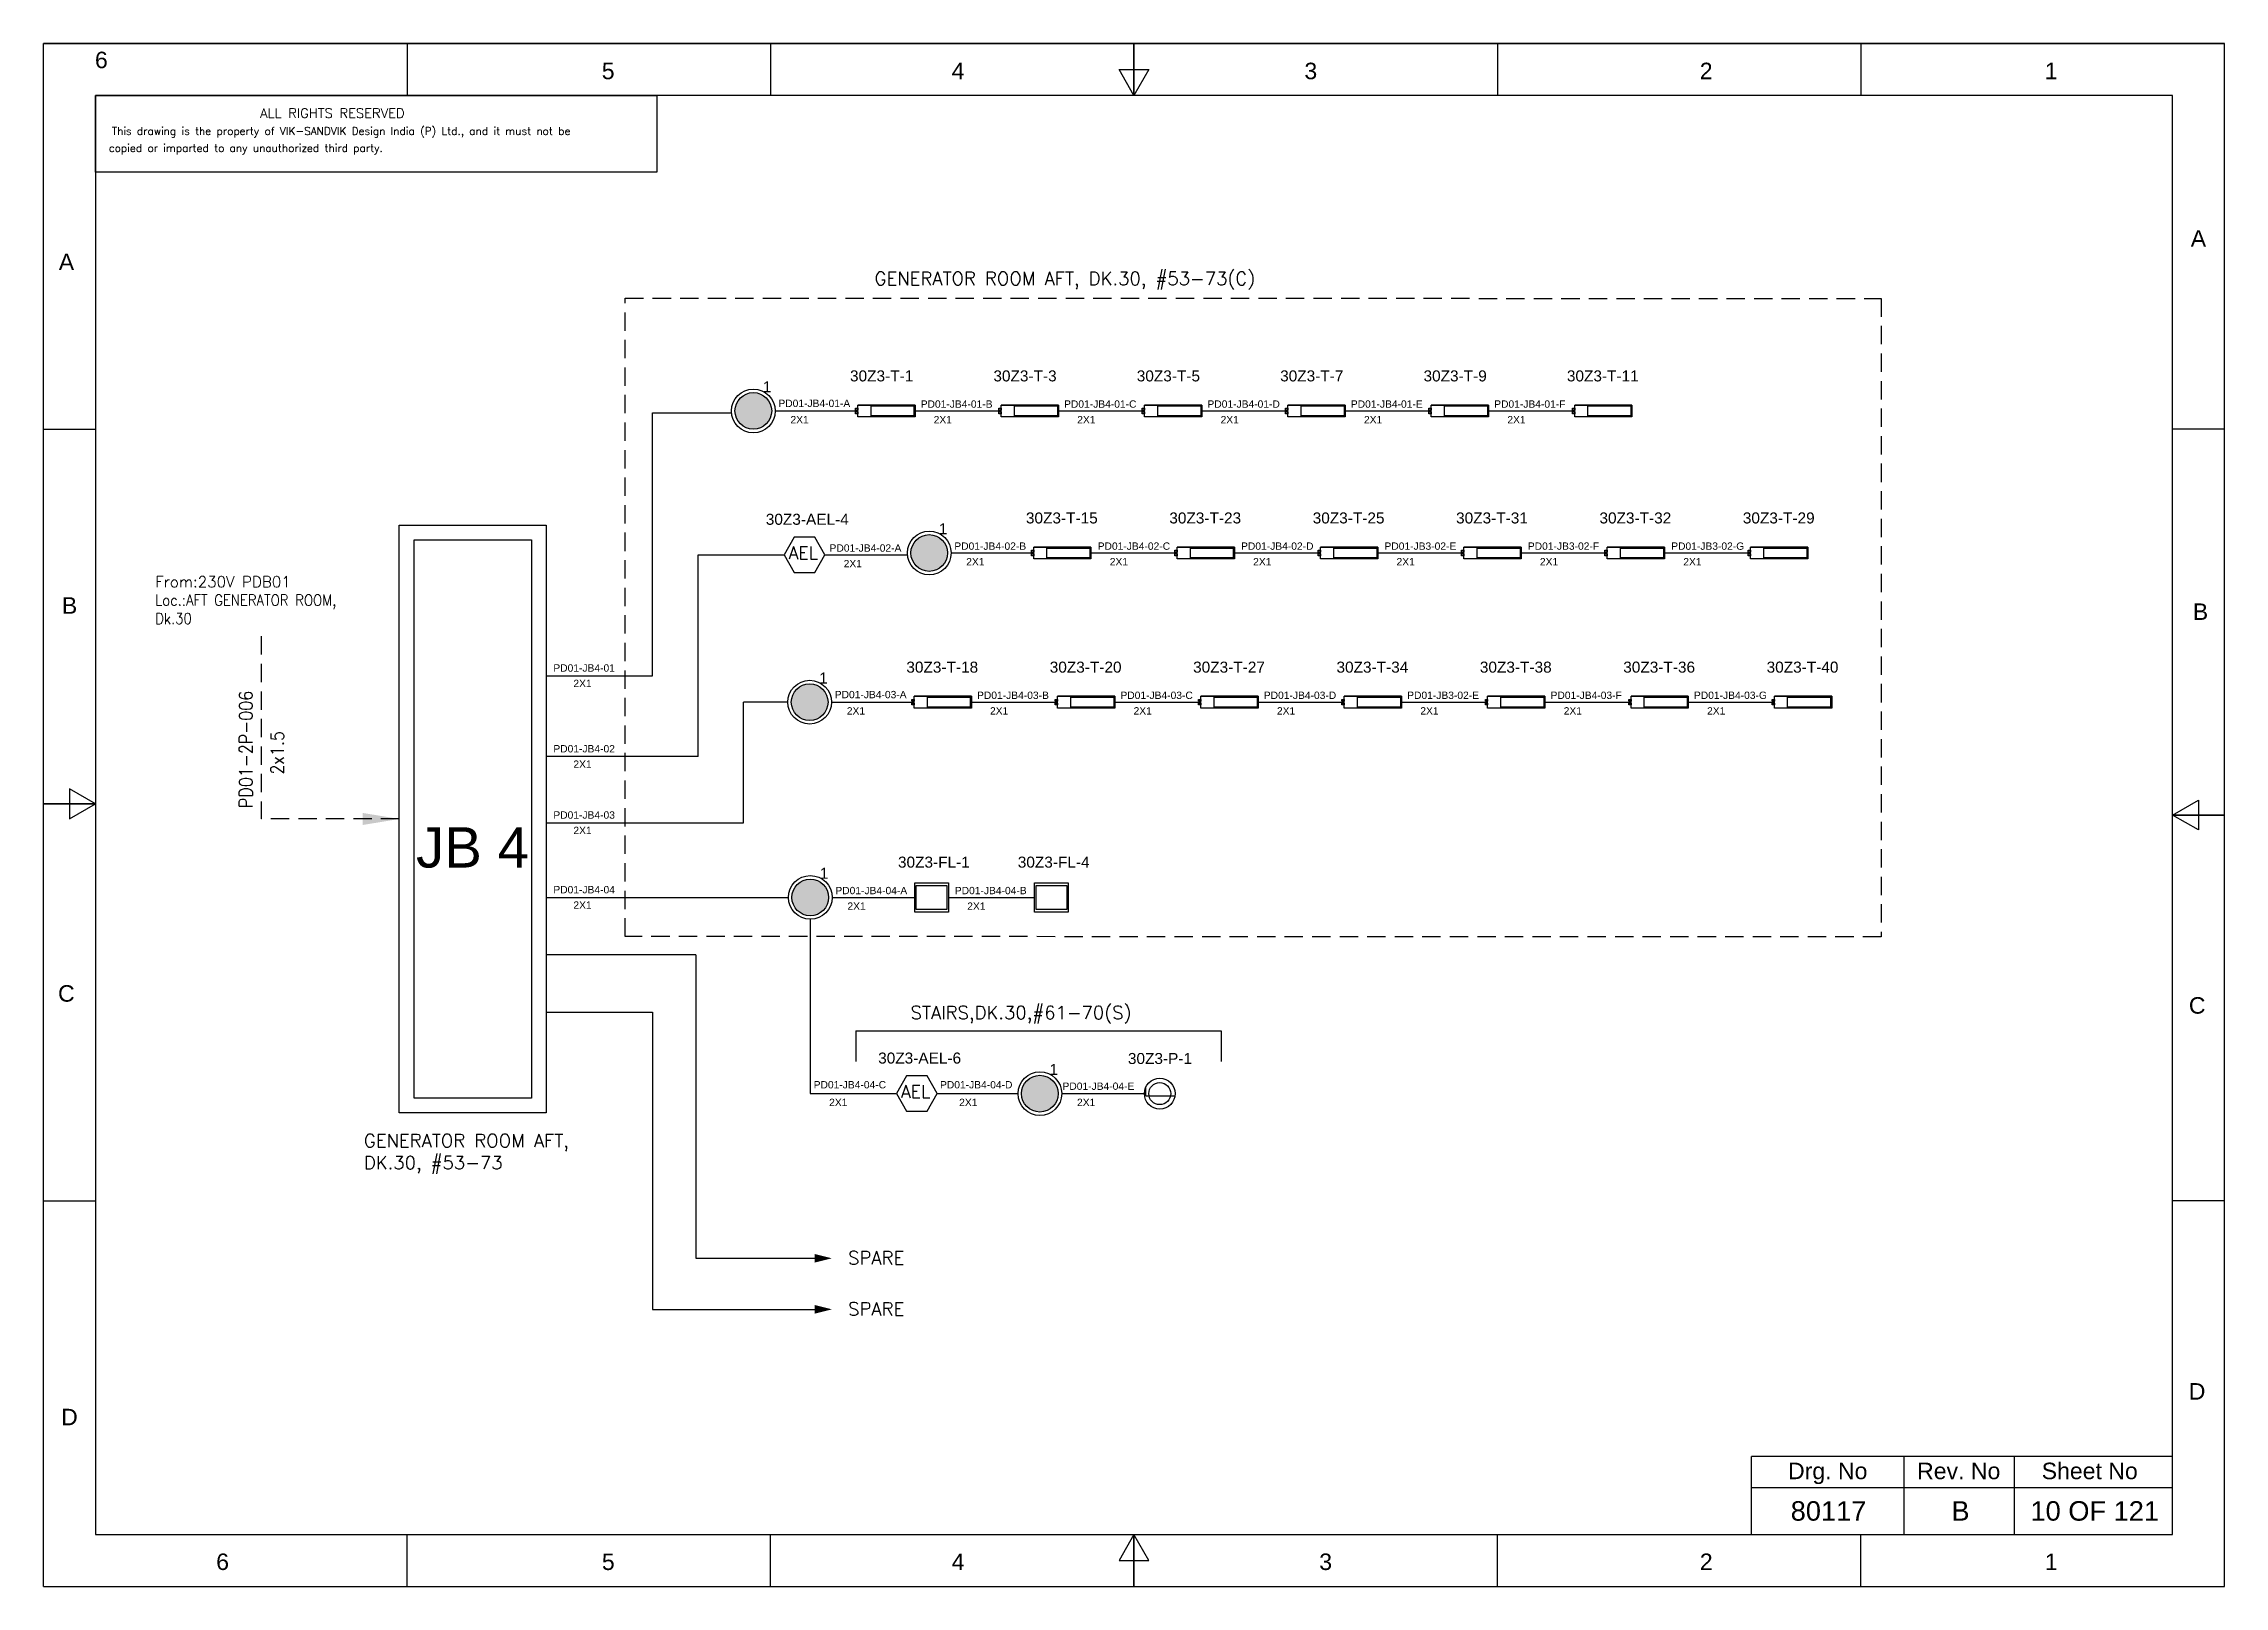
# Model space of a CAD drawing. Header units: inches. Extents: x -3311 to 1429, y -713 to 2436.
# Drawn here: x -2357.4 to -2060.4, y 1861.1 to 2071.1 of the extents above; entities that cross this region are included whole.
import ezdxf
from ezdxf.enums import TextEntityAlignment as Align

# ---------------------------------------------------------------- set-up
doc = ezdxf.new("R2010")
doc.units = ezdxf.units.IN
doc.linetypes.add('HIDDEN', pattern=[0.375, 0.25, -0.125])
doc.linetypes.add('SOLID', pattern=[0])
for name, color, linetype, lineweight in [('ELEC_TXT-025', 1, 'Continuous', 25), ('HEL-025', 1, 'Continuous', 25), ('HEL-035', 2, 'Continuous', 35)]:
    doc.layers.add(name, color=color, linetype=linetype, lineweight=lineweight)
doc.layers.add('LINE', color=3, linetype='SOLID')
doc.styles.add('_NORMAL', font='arial.ttf')
doc.styles.add('ROMANS', font='simplex.shx', dxfattribs={"width": 0.88})
doc.styles.get("Standard").update_dxf_attribs({"font": 'arial.ttf'})
doc.dimstyles.get("Standard").update_dxf_attribs({"dimtxt": 0.18, "dimasz": 0.18, "dimexe": 0.18, "dimexo": 0.0625, "dimgap": 0.09, "dimtad": 0, "dimtih": 1, "dimtoh": 1, "dimdec": 4, "dimzin": 0, "dimdsep": 46, "dimtxsty": 'Standard', "dimcen": 0.09, "dimadec": 0, "dimazin": 0, "dimtfac": 1, "dimtdec": 4, "dimtofl": 0, "dimtmove": 0, "dimatfit": 3, "dimfxl": 1, "dimtolj": 1, "dimtzin": 0, "dimarcsym": 0})
pattern_1 = [(0, (0, 0), (0, 6.985), [5.08, -1.905]), (90, (0, 0), (-6.985, 4e-16), [5.08, -1.905])]

msp = doc.modelspace()

# ---------------------------------------------------------------- texts
at = {"color": 7}
for s, p in [('PD01-JB4-01-A', (-2257.279764772938, 2021.654144026658, 0.0541218630375611)), ('PD01-JB4-01-B', (-2237.899439758828, 2021.55755459572, 0.0270609315187806)), ('PD01-JB4-01-C', (-2218.372566794605, 2021.55755459572)), ('PD01-JB4-01-D', (-2198.845693830381, 2021.55755459572, -0.0270609315187806)), ('PD01-JB4-01-E', (-2179.318820866159, 2021.55755459572, -0.0541218630375612)), ('PD01-JB4-01-F', (-2159.791947901936, 2021.557554595721, -0.0811827945563417)), ('2X1', (-2255.637003425985, 2019.432728241863)), ('2X1', (-2236.134836728255, 2019.432728241863, -0.0270609315187806)), ('2X1', (-2216.583257497539, 2019.432728241863, -0.0541218630375611)), ('2X1', (-2197.056384533317, 2019.432728241863, -0.0811827945563417)), ('2X1', (-2177.529511569094, 2019.432728241863, -0.1082437260751222)), ('2X1', (-2158.00263860487, 2019.432728241863, -0.1353046575939028)), ('PD01-JB4-02-A', (-2250.311111178115, 2001.954149936444, 0.0541218630375611)), ('PD01-JB4-02-B', (-2233.319592071027, 2002.214353796641, 0.0270609315187806)), ('PD01-JB4-02-C', (-2213.792719106802, 2002.214353796642)), ('PD01-JB4-02-D', (-2194.265846142579, 2002.214353796642, -0.0270609315187806)), ('PD01-JB3-02-E', (-2174.738973178356, 2002.214353796642, -0.0541218630375612)), ('PD01-JB3-02-F', (-2155.212100214133, 2002.214353796642, -0.0811827945563417)), ('PD01-JB3-02-G', (-2135.68522724991, 2002.214353796642, -0.1082437260751222)), ('2X1', (-2248.391383467293, 1999.829323582587)), ('2X1', (-2231.701536990566, 2000.089527442785, -0.0270609315187806)), ('2X1', (-2212.14995775985, 2000.089527442785, -0.0541218630375611)), ('2X1', (-2192.623084795627, 2000.089527442785, -0.0811827945563417)), ('2X1', (-2173.096211831404, 2000.089527442785, -0.1082437260751222)), ('2X1', (-2153.569338867181, 2000.089527442785, -0.1353046575939028)), ('2X1', (-2134.042465902957, 2000.089527442786, -0.1623655891126834)), ('PD01-JB4-01', (-2287.928533089711, 1985.619600273494)), ('2X1', (-2285.197590349444, 1983.520228621836)), ('PD01-JB4-03-A', (-2249.605586940493, 1981.99901185462, 0.0541218630375611)), ('PD01-JB4-03-B', (-2230.225261926383, 1981.902422423681, 0.0270609315187806)), ('PD01-JB4-03-C', (-2210.69838896216, 1981.902422423681)), ('PD01-JB4-03-D', (-2191.171515997937, 1981.902422423681, -0.0270609315187806)), ('PD01-JB3-02-E', (-2171.644643033713, 1981.902422423681, -0.0541218630375612)), ('PD01-JB4-03-F', (-2152.117770069491, 1981.902422423682, -0.0811827945563417)), ('PD01-JB4-03-G', (-2132.590897105268, 1981.902422423682, -0.1082437260751222)), ('2X1', (-2247.962825593541, 1979.777596069824)), ('2X1', (-2228.46065889581, 1979.777596069824, -0.0270609315187806)), ('2X1', (-2208.909079665094, 1979.777596069824, -0.0541218630375611)), ('2X1', (-2189.382206700871, 1979.777596069824, -0.0811827945563417)), ('2X1', (-2169.855333736649, 1979.777596069824, -0.1082437260751222)), ('2X1', (-2150.328460772426, 1979.777596069824, -0.1353046575939028)), ('2X1', (-2130.801587808202, 1979.777596069824, -0.1623655891126834)), ('PD01-JB4-02', (-2287.928533089711, 1974.622035835552)), ('2X1', (-2285.197590349444, 1972.522664183895)), ('PD01-JB4-03', (-2287.928533089711, 1965.599090687806)), ('2X1', (-2285.197590349444, 1963.499719036149)), ('PD01-JB4-04', (-2287.928533089711, 1955.43204365783)), ('2X1', (-2285.197590349444, 1953.332672006173)), ('PD01-JB4-04-A', (-2249.520850767315, 1955.313561339838, 0.0541218630375611)), ('PD01-JB4-04-B', (-2233.252997814442, 1955.313561339838, 0.0541218630375611)), ('2X1', (-2247.878089420361, 1953.188734985983)), ('2X1', (-2231.561279349222, 1953.188734985983, -0.0270609315187806)), ('PD01-JB4-04-C', (-2252.475588670804, 1928.872145043505, 0.0504315599299901)), ('PD01-JB4-04-D', (-2235.267286331753, 1928.872145043505, 0.0504315599300684)), ('PD01-JB4-04-E', (-2218.58894523397, 1928.673631052843, 0.0233706284112879)), ('2X1', (-2250.370532993209, 1926.469225798384)), ('2X1', (-2232.662497709396, 1926.469225798384, -0.0270609315187806)), ('2X1', (-2216.609580101791, 1926.469225798384, -0.0270609315187806))]:
    msp.add_text(s, height=1, dxfattribs=at).set_placement(p)
at = {"color": 7, "lineweight": 30}
msp.add_text('JB 4 ', height=5.5, dxfattribs=at).set_placement((-2297.875555133433, 1961.688688653697), align=Align.MIDDLE_CENTER)
at = {"color": 7}
for s, height, p in [('Drg. No', 2.245994999999999, (-2114.369919141038, 1876.784828989947)), ('Rev. No', 2.245994999999999, (-2096.532303512097, 1876.784828989947)), ('Sheet No', 2.245994999999999, (-2078.690902068205, 1876.784828989947)), ('80117', 2.65275, (-2114.262223729065, 1871.33971329781)), ('B', 2.65275, (-2096.291553145482, 1871.339713297812)), ('10 OF 121', 2.65275, (-2078.005035595504, 1871.339713297812))]:
    msp.add_text(s, height=height, dxfattribs=at).set_placement(p, align=Align.MIDDLE_CENTER)
at = {"color": 7, "char_height": 1.8, "attachment_point": 1, "style": '_NORMAL'}
for s, insert, width in [('{\\Fromans|c0;\\C2;GENERATOR ROOM AFT, DK.30, #53-73(C)}', (-2244.187623789748, 2040.064833703838), 74.17760965465446), ('{\\Fromans|c0;\\C2;STAIRS,DK.30,#61-70(S)}', (-2239.283766949279, 1940.088339493778, -0.0270609315187806), 39.51502322616736), ('{\\Fromans|c0;\\C2;SPARE}', (-2247.788529813035, 1906.69164899004), 8.165826236390785), ('{\\Fromans|c0;\\C2;SPARE}', (-2247.788529813035, 1899.739042919609), 8.165826236390785)]:
    msp.add_mtext(s, dxfattribs=dict(at, insert=insert, width=width))
at = {"color": 7, "insert": (-2342.148483866333, 1998.605114209538), "char_height": 1.5, "width": 36.88843007146136, "attachment_point": 1}
msp.add_mtext('{\\Fromans|c0;\\C2;From:230V PDB01\\P\\Fsimplex|c0;\\W0.88;Loc.:AFT GENERATOR ROOM,      \\PDk.30}', dxfattribs=at)
at = {"color": 7, "insert": (-2330.696139918412, 1967.053703296658), "char_height": 1.8, "width": 17.12963194783359, "attachment_point": 1, "rotation": 90, "style": '_NORMAL'}
msp.add_mtext('{\\Fromans|c0;\\W0.88;PD01-2P-006}', dxfattribs=at)
at = {"color": 7, "insert": (-2326.425188518274, 1971.615547901991), "char_height": 1.8, "attachment_point": 1, "rotation": 90, "style": '_NORMAL'}
msp.add_mtext('{\\Fsimplex|c0;\\W0.88;2x1.5}', dxfattribs=at)
at = {"color": 7, "insert": (-2313.737627262128, 1922.660761129932), "char_height": 1.8, "attachment_point": 1, "style": '_NORMAL'}
msp.add_mtext('{\\Fromans|c0;\\C2;GENERATOR ROOM AFT, \\PDK.30, #53-73}', dxfattribs=at)

# ---------------------------------------------------------------- blocks, each defined once
blk = doc.blocks.new('fr')
at = {"color": 7, "linetype": 'Continuous'}
for p, q in [((33763.99041882888, 4500.404704292372), (33466.99094982888, 4500.404704292372)), ((33466.99094982888, 4500.404704292372), (33763.99041882888, 4500.404704292372)), ((33466.99094982888, 4290.333634292372), (33466.99094982888, 4500.404704292372)), ((33516.49086132888, 4500.404704292372), (33516.49086132888, 4493.331604292372)), ((33565.99077282888, 4500.404704292372), (33565.99077282888, 4493.331604292372)), ((33615.49068432888, 4500.404704292372), (33615.49068432888, 4493.331604292372)), ((33615.49068432888, 4493.331604292372), (33615.49068432888, 4500.404704292372)), ((33615.49068432888, 4500.404704292372), (33615.49068432888, 4493.331604292372)), ((33664.99059582888, 4500.404704292372), (33664.99059582888, 4493.331604292372)), ((33714.49050732888, 4500.404704292372), (33714.49050732888, 4493.331604292372)), ((33763.99041882888, 4290.333634292372), (33763.99041882888, 4500.404704292372)), ((33763.99041882888, 4290.333634292372), (33763.99041882888, 4500.404704292372)), ((33615.49068432888, 4493.331604292372), (33613.44882182088, 4496.868154292371)), ((33613.44882182088, 4496.868154292371), (33617.53254683689, 4496.868154292371)), ((33617.53254683689, 4496.868154292371), (33615.49068432888, 4493.331604292372)), ((33756.91731882888, 4493.331604292372), (33474.06404982888, 4493.331604292372)), ((33474.06404982888, 4493.331604292372), (33474.06404982888, 4297.406734292372)), ((33756.91731882888, 4297.406734292372), (33756.91731882888, 4493.331604292372)), ((33466.99094982888, 4447.886936792373), (33474.06404982888, 4447.886936792373)), ((33763.99041882888, 4447.886936792373), (33756.91731882888, 4447.886936792373)), ((33474.06404982888, 4396.869169292371), (33470.52749982888, 4398.911031800373)), ((33470.52749982888, 4398.911031800373), (33470.52749982888, 4394.827306784372)), ((33466.99094982888, 4396.869169292371), (33474.06404982888, 4396.869169292371)), ((33474.06404982888, 4396.869169292371), (33466.99094982888, 4396.869169292371)), ((33466.99094982888, 4396.869169292371), (33474.06404982888, 4396.869169292371)), ((33470.52749982888, 4394.827306784372), (33474.06404982888, 4396.869169292371)), ((33756.91731882888, 4395.369169292371), (33760.45386882887, 4397.411031800371)), ((33760.45386882887, 4397.411031800371), (33760.45386882887, 4393.327306784372)), ((33763.99041882888, 4395.369169292371), (33756.91731882888, 4395.369169292371)), ((33760.45386882887, 4393.327306784372), (33756.91731882888, 4395.369169292371)), ((33756.91731882888, 4395.369169292371), (33763.99041882888, 4395.369169292371)), ((33763.99041882888, 4395.369169292371), (33756.91731882888, 4395.369169292371)), ((33466.99094982888, 4342.851401792372), (33474.06404982888, 4342.851401792372)), ((33763.99041882888, 4342.851401792372), (33756.91731882888, 4342.851401792372)), ((33474.06404982888, 4297.406734292372), (33756.91731882888, 4297.406734292372)), ((33516.49086132888, 4290.333634292372), (33516.49086132888, 4297.406734292372)), ((33565.99077282888, 4290.333634292372), (33565.99077282888, 4297.406734292372)), ((33615.49068432888, 4297.406734292372), (33613.44882182088, 4293.870184292372)), ((33615.49068432888, 4290.333634292372), (33615.49068432888, 4297.406734292372)), ((33617.53254683689, 4293.870184292372), (33615.49068432888, 4297.406734292372)), ((33615.49068432888, 4297.406734292372), (33615.49068432888, 4290.333634292372)), ((33615.49068432888, 4290.333634292372), (33615.49068432888, 4297.406734292372)), ((33664.99059582888, 4290.333634292372), (33664.99059582888, 4297.406734292372)), ((33714.49050732888, 4290.333634292372), (33714.49050732888, 4297.406734292372)), ((33613.44882182088, 4293.870184292372), (33617.53254683689, 4293.870184292372)), ((33466.99094982888, 4290.333634292372), (33763.99041882888, 4290.333634292372)), ((33466.99094982888, 4290.333634292372), (33763.99041882888, 4290.333634292372))]:
    blk.add_line(p, q, dxfattribs=at)
at = {"color": 7, "style": '_NORMAL'}
for s, p in [('6', (33474.85554122253, 4498.184568051995)), ('5', (33543.88086868043, 4496.684568051995)), ('4', (33591.52292783513, 4496.684568051995)), ('3', (33639.57026672662, 4496.684568051994)), ('2', (33693.41447692277, 4496.684568051995)), ('1', (33740.39470872623, 4496.684568051995)), ('A', (33760.45386882887, 4473.878661882723)), ('A', (33470.10256842159, 4470.684646417788)), ('B', (33470.52499920517, 4423.895143770592)), ('B', (33760.73536651571, 4423.056339053171)), ('C', (33470.08476970382, 4371.074991954313)), ('C', (33760.28539060379, 4369.440827315858)), ('D', (33760.2726824658, 4316.886883350412)), ('D', (33470.50885169667, 4313.392487638034)), ('6', (33491.36728552911, 4293.686598051996)), ('5', (33543.89261298701, 4293.686598051996)), ('4', (33591.53467214172, 4293.686598051996)), ('3', (33641.59491144936, 4293.686598051996)), ('2', (33693.42622122935, 4293.686598051996)), ('1', (33740.40645303282, 4293.686598051996))]:
    blk.add_text(s, height=2.245709249999999, dxfattribs=at).set_placement(p, align=Align.MIDDLE_CENTER)
blk = doc.blocks.new('A$C4BAD7D21')
at = {"layer": 'HEL-025'}
blk.add_lwpolyline([(-34000.00013845507, -7.23888515495e-05), (-34000.00013845501, 2086.008166713233), (-18713.72949524718, 2086.008166713277), (-18713.72949524724, -7.23888078937e-05)], close=True, dxfattribs=at)
at = {"layer": 'HEL-025', "style": 'ROMANS'}
for s, p in [('This drawing is the property of VIK-SANDVIK Design India (P) Ltd., and it must not be', (-33557.56104603212, 1015.847137906297)), (' copied or imparted to any unauthorized third party.', (-33784.71575493622, 550.1417873854515))]:
    blk.add_text(s, height=210, dxfattribs=at).set_placement(p)
at = {"layer": 'HEL-035', "style": 'ROMANS'}
blk.add_text('     ALL RIGHTS RESERVED', height=262.5, dxfattribs=at).set_placement((-30497.35732344113, 1475.667350434829))
blk = doc.blocks.new('FIXED_KEY_SWITCH')
h = blk.add_hatch(color=1)
h.dxf.hatch_style = 1
edge = h.paths.add_edge_path()
edge.add_arc((848.1293472096052, 1737.458094578189), 2.5, 0, 360)
at = {"color": 1}
blk.add_circle((848.1293472096052, 1737.458094578189), 2.5, dxfattribs=at)
at = {"color": 7, "insert": (849.4370786624187, 1741.499464984656), "char_height": 1.5, "attachment_point": 1, "style": '_NORMAL'}
blk.add_mtext_dynamic_manual_height_columns('1', width=1.5, gutter_width=7.5, heights=[0], dxfattribs=at)
blk = doc.blocks.new('SWT')
blk.add_blockref('FIXED_KEY_SWITCH', (0, 0))
blk.add_attdef('TAG_NO', (844.5529265958943, 1741.112352781243), '', height=1.5)
blk = doc.blocks.new('2A')
at = {"color": 7, "lineweight": -3, "ltscale": 2.5}
blk.add_line((790.0248076338233, 1997.62080387622, -0.0270609315187806), (782.2260654954592, 1997.62080387622, -0.0270609315187806), dxfattribs=at)
at = {"color": 7, "lineweight": -3, "ltscale": 2.5, "elevation": -0.0270609315187806}
for points in [[(781.9116000866528, 1997.205709536597), (782.2260654954592, 1997.205709536597), (782.2260654954592, 1996.941558593201), (781.9116000866528, 1996.941558593201)], [(781.9116000866528, 1996.702564882509), (782.2260654954592, 1996.702564882509), (782.2260654954592, 1996.438413939113), (781.9116000866528, 1996.438413939113)], [(782.2260654954592, 1997.62080387622), (790.0248076338233, 1997.62080387622), (790.0248076338233, 1996.02331959949), (782.2260654954592, 1996.02331959949)], [(784.0292030799361, 1997.501307020874), (789.8782596837103, 1997.501307020874), (789.8782596837103, 1996.142816454836), (784.0292030799361, 1996.142816454836)]]:
    blk.add_lwpolyline(points, close=True, dxfattribs=at)
blk = doc.blocks.new('LED TUBE LIGHT 30W')
blk.add_blockref('2A', (179.9054482727602, -357.8945967387995))
blk.add_attdef('TAG_NO.', (962.5195036238373, 1642.970585224031), '', height=1.5)
blk = doc.blocks.new('AEL')
at = {"color": 4}
blk.add_lwpolyline([(989.9752931674598, -190.0937488762077), (992.7522595313308, -190.0937488762077), (994.140742713266, -187.6888254596407), (992.7522595313308, -185.2839020430737), (989.9752931674598, -185.2839020430737), (988.5868099855245, -187.6888254596407)], close=True, dxfattribs=at)
at = {"color": 4, "style": 'ROMANS'}
blk.add_text('AEL', height=1.725, dxfattribs=at).set_placement((989.1959836497424, -188.2711585409042))
blk = doc.blocks.new('AEL_L')
blk.add_blockref('AEL', (0, 0))
blk.add_attdef('TAG_NO', (986.5509174898416, -183.5896636619281), '', height=1.5)
blk = doc.blocks.new('13')
for points in [[(436.8751577196234, 1959.438281007808), (441.4638369649064, 1959.438281007808), (441.4638369649064, 1955.438281007808), (436.8751577196234, 1955.438281007808)], [(437.0737607504522, 1959.077658878326), (441.2573567294887, 1959.077658878326), (441.2573567294887, 1955.799168115831), (437.0737607504522, 1955.799168115831)]]:
    blk.add_lwpolyline(points, close=True)
blk = doc.blocks.new('LED FLOOD LIGHT 100W')
blk.add_blockref('13', (5123.547532990814, -712.1856386205462))
blk.add_attdef('TAG_NO', (5558.977765581458, 1249.673242970908), '', height=1.5)
blk = doc.blocks.new('1')
h = blk.add_hatch()
h.set_pattern_fill('ANGLE', color=6)
h.set_pattern_definition(pattern_1)
h.paths.add_polyline_path([(303.2302353130694, 2044.429466900096, 1), (306.2249300712715, 2044.429466900096, 1)], flags=0)
h.paths.add_polyline_path([(302.6275826921704, 2044.429466900096, 1), (306.8275826921705, 2044.429466900096, 1)])
h.paths.add_polyline_path([(306.2249300712715, 2044.429466900096, -1), (303.2302353130694, 2044.429466900096, -1)], flags=16)
h = blk.add_hatch()
h.set_pattern_fill('ANGLE', color=6)
h.set_pattern_definition(pattern_1)
h.paths.add_polyline_path([(303.2302353130694, 2044.429466900096, 1), (306.2249300712715, 2044.429466900096, 1)])
at = {"color": 6}
for radius in [2.099999999999999, 1.497347379101032]:
    blk.add_circle((304.7275826921705, 2044.429466900096), radius, dxfattribs=at)
blk = doc.blocks.new('LED PENDENT LIGHT 15W')
blk.add_blockref('1', (0, 0))
blk.add_attdef('TAG_NO', (301.6269754207697, 2048.098214413763), '', height=1.5)

# ---------------------------------------------------------------- linework, layer by layer
for p, q in [((-2274.442914874719, 1985.063291009631), (-2274.442914874719, 2020.859523789652)), ((-2255.995913907338, 1981.464595477811), (-2262.014381568337, 1981.464595477811)), ((-2252.937022713359, 1951.901579373166), (-2252.937022713359, 1928.15622520637)), ((-2268.51919437194, 1947.074103258036), (-2288.905753668671, 1947.074103258037)), ((-2246.743777133033, 1936.705299541353, -0.0270609315187806), (-2196.982887898714, 1936.705299541353, -0.0270609315187806))]:
    msp.add_line(p, q)
at = {"color": 7, "linetype": 'Continuous'}
for p, q in [((-2067.424258127983, 1878.733464336321), (-2124.7431326317, 1878.733464336321)), ((-2124.7431326317, 1868.137689520766), (-2124.7431326317, 1878.733464336321)), ((-2103.970530976123, 1868.137689520766), (-2103.970530976123, 1878.733464336321)), ((-2088.954261220504, 1868.137689520766), (-2088.954261220504, 1878.733464336321)), ((-2124.7431326317, 1874.550669264843), (-2067.424258127983, 1874.550669264843))]:
    msp.add_line(p, q, dxfattribs=at)
at = {"linetype": 'HIDDEN', "ltscale": 10}
msp.add_lwpolyline([(-2278.155025876768, 2036.479476791659), (-2107.08722292976, 2036.440030570979), (-2107.08722292976, 1949.506885142026), (-2278.155025876768, 1949.546331362706)], close=True, dxfattribs=at)
msp.add_lwpolyline([(-2308.905753668671, 2005.55953342161), (-2288.905753668671, 2005.55953342161), (-2288.905753668671, 1925.55953342161), (-2308.905753668671, 1925.55953342161)], close=True)
msp.add_lwpolyline([(-2327.708664521962, 1990.437326738638), (-2327.708664521962, 1965.55953342161)], dxfattribs=at)
for points in [[(-2252.341899813429, 1905.737880629335, 1.178849999999999, 0, 0), (-2249.984199813429, 1905.737880629335, 0, 0, 0)], [(-2252.341899813429, 1898.785274558904, 1.178849999999999, 0, 0), (-2249.984199813429, 1898.785274558904, 0, 0, 0)]]:
    msp.add_lwpolyline(points, format="xyseb")
at = {"layer": 'LINE', "color": 0}
for p, q in [((-2274.442914874719, 2020.859523789652), (-2263.658687474428, 2020.859523789652)), ((-2257.721781698181, 2021.119727649848, -0.00109404275393367), (-2246.467805893124, 2021.119727649848, -0.0270609315187806)), ((-2238.66906375476, 2021.119727649848, -0.0270609315187806), (-2226.940932928901, 2021.119727649848, -0.0541218630375611)), ((-2219.142190790537, 2021.119727649848, -0.0541218630375611), (-2207.414059964678, 2021.119727649848, -0.0811827945563417)), ((-2199.615317826314, 2021.119727649848, -0.0811827945563417), (-2187.887187000455, 2021.119727649848, -0.1082437260751222)), ((-2180.088444862091, 2021.119727649848, -0.1082437260751222), (-2168.360314036232, 2021.119727649848, -0.1353046575939028)), ((-2160.561571897868, 2021.119727649848, -0.1353046575939028), (-2148.833441072009, 2021.119727649848, -0.1623655891126833)), ((-2233.76160899627, 2001.77652685077, -0.02815497427270902), (-2222.507633191211, 2001.77652685077, -0.0541218630375611)), ((-2214.708891052847, 2001.77652685077, -0.0541218630375611), (-2202.980760226989, 2001.77652685077, -0.0811827945563417)), ((-2195.182018088624, 2001.77652685077, -0.0811827945563417), (-2183.453887262766, 2001.77652685077, -0.1082437260751222)), ((-2175.655145124402, 2001.77652685077, -0.1082437260751222), (-2163.927014298542, 2001.77652685077, -0.1353046575939028)), ((-2156.128272160179, 2001.77652685077, -0.1353046575939028), (-2144.400141334319, 2001.77652685077, -0.1623655891126833)), ((-2136.601399195956, 2001.776526850771, -0.1623655891126834), (-2124.873268370096, 2001.776526850771, -0.1894265206314639)), ((-2268.228648221528, 1974.06572657169), (-2268.22864822153, 2001.516322990573)), ((-2268.228648221528, 2001.516322990573), (-2256.504249488029, 2001.516322990573)), ((-2250.950316760291, 2001.516322990573), (-2239.698514772518, 2001.516322990573, -0.02596187300218982)), ((-2288.905753668671, 1985.063291009631), (-2274.442914874719, 1985.063291009631)), ((-2262.014381568337, 1965.042781423944), (-2262.014381568337, 1981.464595477811)), ((-2250.047603865736, 1981.46459547781, -0.00109404275393367), (-2238.793628060679, 1981.46459547781, -0.0270609315187806)), ((-2230.994885922315, 1981.46459547781, -0.0270609315187806), (-2219.266755096456, 1981.46459547781, -0.0541218630375611)), ((-2211.468012958092, 1981.46459547781, -0.0541218630375611), (-2199.739882132233, 1981.46459547781, -0.0811827945563417)), ((-2191.941139993869, 1981.46459547781, -0.0811827945563417), (-2180.21300916801, 1981.46459547781, -0.1082437260751222)), ((-2172.414267029646, 1981.46459547781, -0.1082437260751222), (-2160.686136203787, 1981.46459547781, -0.1353046575939028)), ((-2152.887394065423, 1981.46459547781, -0.1353046575939028), (-2141.159263239564, 1981.46459547781, -0.1623655891126834)), ((-2133.3605211012, 1981.46459547781, -0.1623655891126834), (-2121.632390275341, 1981.46459547781, -0.1894265206314639)), ((-2268.228648221528, 1974.06572657169), (-2288.905753668671, 1974.06572657169)), ((-2288.905753668671, 1965.042781423944), (-2262.014381568337, 1965.042781423944)), ((-2288.905753668671, 1954.875734393968), (-2255.911177734161, 1954.875734393968)), ((-2249.962867692558, 1954.875734393968, -0.001094042753930607), (-2238.708891887501, 1954.875734393968, -0.0270609315187806)), ((-2234.12021264222, 1954.875734393968, -0.0270609315187806), (-2222.392081816362, 1954.875734393968, -0.0541218630375611)), ((-2268.51919437194, 1947.074103258036), (-2268.519194371938, 1905.737880629335)), ((-2288.905753668671, 1939.272472122105), (-2274.442914874719, 1939.272472122105)), ((-2274.442914874719, 1939.272472122105), (-2274.442914874719, 1898.785274558904)), ((-2246.743777133033, 1936.705299541353, -0.0270609315187806), (-2246.743777133033, 1932.515749732548, -0.0270609315187806)), ((-2196.982887898714, 1936.705299541353, -0.0270609315187806), (-2196.982887898714, 1932.515749732548, -0.0270609315187806)), ((-2252.937022713359, 1928.156225206369, -0.0036903031074927), (-2241.201335460348, 1928.15622520637, -0.0270609315187806)), ((-2235.647402732608, 1928.15622520637, -0.0270609315187806), (-2224.64266841559, 1928.15622520637, -0.0270609315187806)), ((-2218.694358373987, 1928.15622520637, -0.02815497427271523), (-2207.44038256893, 1928.15622520637, -0.0541218630375611)), ((-2268.51919437194, 1905.737880629335), (-2252.252223328029, 1905.737880629335)), ((-2274.442914874719, 1898.785274558904), (-2252.252223328029, 1898.785274558904))]:
    msp.add_line(p, q, dxfattribs=at)
for points in [[(-2308.905753668671, 2005.55953342161), (-2288.905753668671, 2005.55953342161), (-2288.905753668671, 1925.55953342161), (-2308.905753668671, 1925.55953342161)], [(-2306.905753668671, 2003.55953342161), (-2290.905753668671, 2003.55953342161), (-2290.905753668671, 1927.55953342161), (-2306.905753668671, 1927.55953342161)]]:
    msp.add_lwpolyline(points, close=True, dxfattribs=at)
for centre in [(-2260.695936718982, 2021.119727649849), (-2236.735764017071, 2001.77652685077, -0.0270609315187806), (-2253.021758886537, 1981.464595477811), (-2252.93702271336, 1954.875734393968), (-2221.668513394789, 1928.15622520637, -0.0270609315187806)]:
    msp.add_circle(centre, 2.974155020801596, dxfattribs=at)

# ---------------------------------------------------------------- block references
for name, p in [('fr', (-35824.34157695686, -2429.269044771607)), ('SWT', (-3108.825283928587, 283.6616330716601)), ('SWT', (-3084.865111226676, 264.3184322725811, -0.0270609315187806)), ('SWT', (-3101.151106096142, 244.0065008996216)), ('SWT', (-3101.066369922965, 217.4176398157788)), ('SWT', (-3069.797860604394, 190.6981306281805, -0.0270609315187806))]:
    msp.add_blockref(name, p)
ref = msp.add_blockref('LED TUBE LIGHT 30W', (-3208.599319661344, 382.1922626507935))
ref.add_attrib('TAG_NO.', '30Z3-T-1', (-2247.529211886407, 2025.140032984298), dxfattribs={"height": 1.5})
ref = msp.add_blockref('LED TUBE LIGHT 30W', (-3189.072446697121, 382.1922626507935, -0.0270609315187806))
ref.add_attrib('TAG_NO.', '30Z3-T-3', (-2228.002338922184, 2025.140032984298, -0.0270609315187806), dxfattribs={"height": 1.5})
ref = msp.add_blockref('LED TUBE LIGHT 30W', (-3169.545573732898, 382.1922626507935, -0.0541218630375611))
ref.add_attrib('TAG_NO.', '30Z3-T-5', (-2208.475465957961, 2025.140032984298, -0.0541218630375611), dxfattribs={"height": 1.5})
ref = msp.add_blockref('LED TUBE LIGHT 30W', (-3150.018700768675, 382.1922626507935, -0.0811827945563417))
ref.add_attrib('TAG_NO.', '30Z3-T-7', (-2188.948592993738, 2025.140032984298, -0.0811827945563417), dxfattribs={"height": 1.5})
ref = msp.add_blockref('LED TUBE LIGHT 30W', (-3130.491827804452, 382.1922626507935, -0.1082437260751222))
ref.add_attrib('TAG_NO.', '30Z3-T-9', (-2169.421720029515, 2025.140032984298, -0.1082437260751222), dxfattribs={"height": 1.5})
ref = msp.add_blockref('LED TUBE LIGHT 30W', (-3110.964954840229, 382.1922626507935, -0.1353046575939028))
ref.add_attrib('TAG_NO.', '30Z3-T-11', (-2149.894847065292, 2025.140032984298, -0.1353046575939028), dxfattribs={"height": 1.5})
ref = msp.add_blockref('AEL_L', (-3245.091059473554, 2189.205148450214))
ref.add_attrib('TAG_NO', '30Z3-AEL-4', (-2258.996150180566, 2005.615484788286), dxfattribs={"color": 4, "height": 1.5})
ref = msp.add_blockref('LED TUBE LIGHT 30W', (-3184.639146959431, 362.8490618517153, -0.0270609315187806))
ref.add_attrib('TAG_NO.', '30Z3-T-15', (-2223.569039184495, 2005.79683218522, -0.0270609315187806), dxfattribs={"height": 1.5})
ref = msp.add_blockref('LED TUBE LIGHT 30W', (-3165.112273995208, 362.8490618517153, -0.0541218630375611))
ref.add_attrib('TAG_NO.', '30Z3-T-23', (-2204.042166220272, 2005.79683218522, -0.0541218630375611), dxfattribs={"height": 1.5})
ref = msp.add_blockref('LED TUBE LIGHT 30W', (-3145.585401030985, 362.8490618517153, -0.0811827945563417))
ref.add_attrib('TAG_NO.', '30Z3-T-25', (-2184.515293256049, 2005.79683218522, -0.0811827945563417), dxfattribs={"height": 1.5})
ref = msp.add_blockref('LED TUBE LIGHT 30W', (-3126.058528066762, 362.8490618517153, -0.1082437260751222))
ref.add_attrib('TAG_NO.', '30Z3-T-31', (-2164.988420291825, 2005.79683218522, -0.1082437260751222), dxfattribs={"height": 1.5})
ref = msp.add_blockref('LED TUBE LIGHT 30W', (-3106.531655102539, 362.8490618517153, -0.1353046575939028))
ref.add_attrib('TAG_NO.', '30Z3-T-32', (-2145.461547327602, 2005.79683218522, -0.1353046575939028), dxfattribs={"height": 1.5})
ref = msp.add_blockref('LED TUBE LIGHT 30W', (-3087.004782138316, 362.8490618517162, -0.1623655891126834))
ref.add_attrib('TAG_NO.', '30Z3-T-29', (-2125.93467436338, 2005.796832185221, -0.1623655891126834), dxfattribs={"height": 1.5})
ref = msp.add_blockref('LED TUBE LIGHT 30W', (-3200.925141828899, 342.537130478755))
ref.add_attrib('TAG_NO.', '30Z3-T-18', (-2239.855034053963, 1985.484900812259), dxfattribs={"height": 1.5})
ref = msp.add_blockref('LED TUBE LIGHT 30W', (-3181.398268864676, 342.537130478755, -0.0270609315187806))
ref.add_attrib('TAG_NO.', '30Z3-T-20', (-2220.328161089739, 1985.484900812259, -0.0270609315187806), dxfattribs={"height": 1.5})
ref = msp.add_blockref('LED TUBE LIGHT 30W', (-3161.871395900453, 342.537130478755, -0.0541218630375611))
ref.add_attrib('TAG_NO.', '30Z3-T-27', (-2200.801288125516, 1985.484900812259, -0.0541218630375611), dxfattribs={"height": 1.5})
ref = msp.add_blockref('LED TUBE LIGHT 30W', (-3142.34452293623, 342.537130478755, -0.0811827945563417))
ref.add_attrib('TAG_NO.', '30Z3-T-34', (-2181.274415161293, 1985.484900812259, -0.0811827945563417), dxfattribs={"height": 1.5})
ref = msp.add_blockref('LED TUBE LIGHT 30W', (-3122.817649972007, 342.537130478755, -0.1082437260751222))
ref.add_attrib('TAG_NO.', '30Z3-T-38', (-2161.74754219707, 1985.484900812259, -0.1082437260751222), dxfattribs={"height": 1.5})
ref = msp.add_blockref('LED TUBE LIGHT 30W', (-3103.290777007784, 342.537130478755, -0.1353046575939028))
ref.add_attrib('TAG_NO.', '30Z3-T-36', (-2142.220669232847, 1985.484900812259, -0.1353046575939028), dxfattribs={"height": 1.5})
ref = msp.add_blockref('LED TUBE LIGHT 30W', (-3083.763904043561, 342.537130478755, -0.1623655891126834))
ref.add_attrib('TAG_NO.', '30Z3-T-40', (-2122.693796268624, 1985.484900812259, -0.1623655891126834), dxfattribs={"height": 1.5})
ref = msp.add_blockref('LED FLOOD LIGHT 100W', (-7799.131582597938, 709.6230920067064, -0.0270609315187806))
ref.add_attrib('TAG_NO', '30Z3-FL-1', (-2240.995059879737, 1958.932647798964, -0.0270609315187806), dxfattribs={"height": 1.5})
ref = msp.add_blockref('LED FLOOD LIGHT 100W', (-7782.814772526799, 709.6230920067064, -0.0541218630375611))
ref.add_attrib('TAG_NO', '30Z3-FL-4', (-2224.678249808598, 1958.932647798964, -0.0541218630375611), dxfattribs={"height": 1.5})
ref = msp.add_blockref('AEL_L', (-3229.788145445873, 2115.84505066601, -0.0270609315187806))
ref.add_attrib('TAG_NO', '30Z3-AEL-6', (-2243.693236152886, 1932.255387004082, -0.0270609315187806), dxfattribs={"color": 4, "height": 1.5})
ref = msp.add_blockref('LED PENDENT LIGHT 15W', (-2510.0679652611, -116.273241693726, -0.0541218630375611))
ref.add_attrib('TAG_NO', '30Z3-P-1', (-2209.679019119278, 1932.193568843623, -0.0541218630375611), dxfattribs={"height": 1.5})
at = {"layer": 'ELEC_TXT-025', "color": 0, "xscale": 0.005, "yscale": 0.005, "zscale": 0.005}
msp.add_blockref('A$C4BAD7D21', (-2180.277526435708, 2053.6325186872), dxfattribs=at)

msp.set_redraw_order([(e.dxf.handle, doc.entitydb.next_handle()) for e in msp.query("TEXT MTEXT ATTDEF DIMENSION ARC_DIMENSION")])  # texts and dimensions are drawn at this point

# ---------------------------------------------------------------- leaders
at = {"linetype": 'HIDDEN', "ltscale": 10}
msp.add_leader([(-2308.905753668671, 1965.55953342161), (-2327.708664521962, 1965.55953342161)], dimstyle='Standard', override={"dimasz": 5, "dimarcsym": 1}, dxfattribs=at)

doc.saveas('drawing.dxf')
